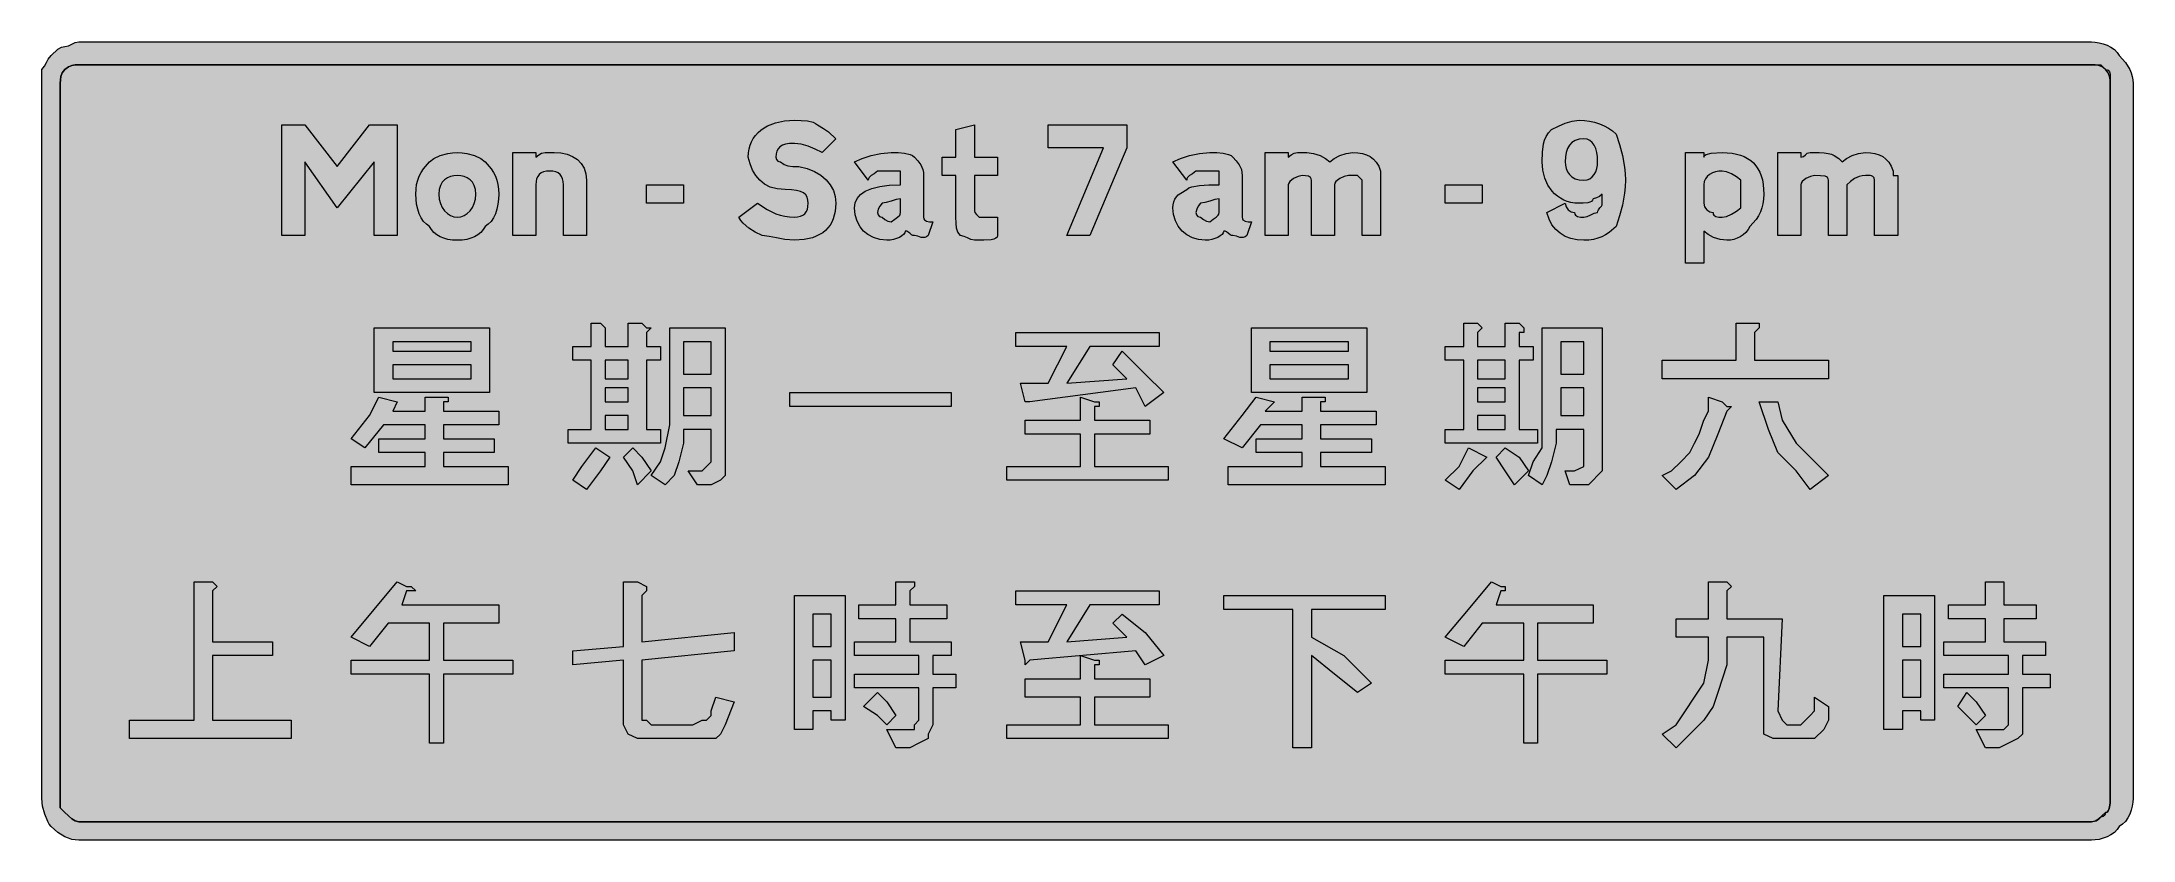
# Model space of a CAD drawing. Header units: metres. Extents: x 13 to 556, y 31 to 239.
import ezdxf

# ---------------------------------------------------------------- set-up
doc = ezdxf.new("R2010")
doc.units = ezdxf.units.M
doc.layers.add('FILL_BLACK_000000', color=7, linetype='Continuous', true_color=0x000000)
doc.layers.add('FILL_WHITE_FFFFFF', color=7, linetype='Continuous', true_color=0xffffff)

msp = doc.modelspace()

# ---------------------------------------------------------------- hatches: boundary and pattern name
at = {"layer": 'FILL_BLACK_000000', "true_color": 0x000000}
h = msp.add_hatch(color=7, dxfattribs=at)
h.dxf.hatch_style = 1
h.paths.add_polyline_path([(546.44, 238.5), (547.46, 238.33), (548.51, 238.05), (549.54, 237.66), (550.52, 237.15), (551.4, 236.53), (552.13, 235.8), (552.69, 234.96), (554.27, 233.16), (555.39, 231.36), (555.78, 230.46), (556.06, 229.56), (556.23, 228.66), (556.29, 227.76), (556.29, 41.76), (556.23, 40.81), (556.07, 39.79), (555.78, 38.74), (555.39, 37.71), (554.88, 36.73), (554.27, 35.85), (553.53, 35.12), (552.69, 34.56), (552.13, 33.72), (551.4, 32.98), (550.52, 32.37), (549.54, 31.86), (548.51, 31.47), (547.46, 31.18), (546.44, 31.02), (545.49, 30.96), (22.29, 30.96), (21.39, 31.02), (20.49, 31.18), (19.59, 31.47), (18.69, 31.86), (16.89, 32.98), (15.09, 34.56), (14.64, 35.12), (14.21, 35.85), (13.44, 37.71), (12.9, 39.79), (12.69, 41.76), (12.69, 227.76), (12.69, 231.36), (13.4, 232.26), (13.89, 233.16), (14.38, 234.06), (15.09, 234.96), (16.89, 236.61), (17.79, 237.15), (18.69, 237.36), (19.59, 237.55), (20.49, 237.96), (21.39, 238.37), (22.29, 238.56), (545.49, 238.56), (546.44, 238.5)])
h.paths.add_polyline_path([(20.49, 232.41), (19.59, 232.05), (18.69, 231.36), (18, 230.46), (17.64, 229.56), (17.51, 228.66), (17.49, 227.76), (17.49, 41.76), (17.49, 39.36), (18.69, 38.16), (20.49, 36.51), (21.39, 35.97), (22.29, 35.76), (545.49, 35.76), (546.39, 35.97), (547.29, 36.51), (549.09, 38.16), (549.49, 38.27), (549.78, 38.55), (550, 38.98), (550.14, 39.51), (550.27, 40.69), (550.29, 41.76), (550.29, 227.76), (550.27, 228.66), (550.14, 229.56), (549.78, 230.46), (549.09, 231.36), (548.19, 232.05), (547.29, 232.41), (546.39, 232.54), (545.49, 232.56), (22.29, 232.56), (21.39, 232.54), (20.49, 232.41)], flags=16)
h = msp.add_hatch(color=7, dxfattribs=at)
h.dxf.hatch_style = 1
h.paths.add_polyline_path([(203.64, 207.96), (204, 207.55), (204.29, 207.41), (204.69, 207.36), (205.61, 206.67), (206.64, 206.31), (207.9, 206.18), (209.49, 206.16), (211.63, 205.6), (213.52, 204.83), (215.16, 203.86), (216.54, 202.71), (217.63, 201.39), (218.43, 199.92), (218.92, 198.3), (219.09, 196.56), (218.92, 194.42), (218.42, 192.53), (218.04, 191.67), (217.57, 190.89), (217.02, 190.16), (216.39, 189.51), (215.67, 188.93), (214.87, 188.42), (213.99, 187.98), (213.02, 187.62), (210.82, 187.13), (208.29, 186.96), (205.8, 187.15), (203.64, 187.56), (201.71, 187.97), (199.89, 188.16), (198.11, 189.08), (196.44, 190.11), (195, 191.37), (194.39, 192.11), (193.89, 192.96), (198.69, 196.56), (201.2, 194.98), (203.49, 193.86), (204.62, 193.47), (205.78, 193.18), (206.99, 193.02), (208.29, 192.96), (209.13, 193.02), (209.87, 193.18), (210.48, 193.47), (210.99, 193.86), (211.38, 194.37), (211.67, 194.98), (211.83, 195.72), (211.89, 196.56), (211.83, 197.4), (211.63, 198.13), (211.26, 198.75), (210.69, 199.26), (209.9, 199.65), (208.85, 199.93), (207.53, 200.1), (205.89, 200.16), (203.8, 200.32), (202.03, 200.8), (200.53, 201.55), (199.29, 202.56), (198.27, 203.79), (197.45, 205.22), (196.8, 206.82), (196.29, 208.56), (196.35, 209.66), (196.51, 210.7), (196.78, 211.67), (197.15, 212.59), (197.62, 213.45), (198.19, 214.23), (198.85, 214.96), (199.59, 215.61), (200.42, 216.19), (201.33, 216.7), (203.38, 217.5), (205.71, 217.99), (208.29, 218.16), (210.07, 218.14), (211.74, 218.01), (213.18, 217.65), (213.79, 217.36), (214.29, 216.96), (215.88, 216.06), (217.14, 215.16), (219.09, 213.36), (215.49, 209.76), (213.69, 210.64), (211.89, 211.41), (210.09, 211.95), (208.29, 212.16), (207.05, 212.1), (206.02, 211.93), (205.19, 211.65), (204.54, 211.26), (204.06, 210.75), (203.73, 210.13), (203.55, 209.4), (203.49, 208.56), (203.64, 207.96)])
h = msp.add_hatch(color=7, dxfattribs=at)
h.dxf.hatch_style = 1
h.paths.add_polyline_path([(408.9, 195.68), (409.44, 194.91), (410.21, 194.37), (411.09, 194.16), (411.14, 193.76), (411.3, 193.47), (411.84, 193.11), (412.61, 192.98), (413.49, 192.96), (414.39, 193.15), (415.29, 193.56), (416.19, 193.97), (417.09, 194.16), (417.14, 194.56), (417.28, 194.87), (417.69, 195.36), (418.1, 195.85), (418.24, 196.16), (418.29, 196.56), (418.29, 198.96), (417.54, 198.36), (416.77, 197.95), (415.89, 197.76), (415.78, 197.36), (415.5, 197.07), (415.07, 196.85), (414.54, 196.71), (413.36, 196.58), (412.29, 196.56), (411.19, 196.62), (410.15, 196.78), (409.18, 197.04), (408.26, 197.4), (407.4, 197.86), (406.62, 198.4), (405.89, 199.01), (405.24, 199.71), (404.15, 201.31), (403.35, 203.14), (402.86, 205.17), (402.69, 207.36), (402.73, 209.85), (402.99, 212.01), (403.28, 213), (403.7, 213.94), (404.3, 214.86), (405.09, 215.76), (406.89, 216.64), (408.69, 217.41), (410.49, 217.95), (412.29, 218.16), (413.64, 218.1), (414.97, 217.93), (416.28, 217.65), (417.54, 217.26), (418.75, 216.75), (419.88, 216.13), (420.94, 215.4), (421.89, 214.56), (422.77, 211.84), (423.54, 209.01), (424.08, 205.95), (424.24, 204.31), (424.29, 202.56), (424.24, 200.81), (424.08, 199.17), (423.54, 196.11), (422.77, 193.28), (421.89, 190.56), (420.07, 188.98), (419.13, 188.37), (418.14, 187.86), (417.1, 187.47), (415.98, 187.18), (414.79, 187.02), (413.49, 186.96), (411.75, 187.07), (410.13, 187.41), (408.66, 187.97), (407.34, 188.76), (406.19, 189.77), (405.22, 191.01), (404.45, 192.47), (403.89, 194.16), (408.69, 196.56), (408.9, 195.68)])
h.paths.add_polyline_path([(411.22, 212.93), (410.39, 212.41), (409.74, 211.71), (409.26, 210.84), (408.93, 209.82), (408.75, 208.65), (408.69, 207.36), (408.75, 206.46), (408.93, 205.6), (409.26, 204.79), (409.74, 204.06), (410.39, 203.45), (411.22, 202.97), (412.25, 202.67), (413.49, 202.56), (414.33, 202.67), (415.06, 202.97), (415.68, 203.45), (416.19, 204.06), (416.58, 204.79), (416.86, 205.6), (417.03, 206.46), (417.09, 207.36), (417.03, 208.65), (416.86, 209.82), (416.58, 210.84), (416.19, 211.71), (415.68, 212.41), (415.06, 212.93), (414.33, 213.25), (413.49, 213.36), (412.25, 213.25), (411.22, 212.93)], flags=16)
h = msp.add_hatch(color=7, dxfattribs=at)
h.dxf.hatch_style = 1
h.paths.add_polyline_path([(81.09, 207.36), (81.09, 188.16), (75.09, 188.16), (75.09, 216.96), (81.09, 216.96), (89.49, 206.16), (97.89, 216.96), (105.09, 216.96), (105.09, 188.16), (99.09, 188.16), (99.09, 207.36), (89.49, 195.36), (81.09, 207.36)])
h = msp.add_hatch(color=7, dxfattribs=at)
h.dxf.hatch_style = 1
h.paths.add_polyline_path([(261.09, 208.56), (261.09, 203.76), (255.09, 203.76), (255.09, 195.36), (255.11, 194.65), (255.24, 194.16), (255.6, 193.67), (256.29, 192.96), (257.49, 192.96), (258.69, 192.96), (261.09, 192.96), (261.09, 188.16), (260.98, 187.76), (260.66, 187.47), (260.14, 187.25), (259.44, 187.11), (257.55, 186.98), (255.09, 186.96), (254.19, 187.15), (253.29, 187.56), (252.39, 187.97), (251.49, 188.16), (250.8, 189.08), (250.44, 190.11), (250.31, 191.37), (250.29, 192.96), (250.29, 203.76), (246.69, 203.76), (246.69, 208.56), (250.29, 208.56), (250.29, 215.76), (255.09, 216.96), (255.09, 208.56), (261.09, 208.56)])
h = msp.add_hatch(color=7, dxfattribs=at)
h.dxf.hatch_style = 1
h.paths.add_polyline_path([(288.69, 210.96), (274.29, 210.96), (274.29, 216.96), (294.69, 216.96), (294.69, 210.96), (285.09, 188.16), (279.09, 188.16), (288.69, 210.96)])
h = msp.add_hatch(color=7, dxfattribs=at)
h.dxf.hatch_style = 1
h.paths.add_polyline_path([(131.26, 196.3), (130.98, 195.04), (130.59, 193.86), (130.08, 192.8), (129.46, 191.87), (128.73, 191.12), (127.89, 190.56), (127.38, 189.72), (126.76, 188.98), (126.03, 188.37), (125.19, 187.86), (124.23, 187.47), (123.16, 187.18), (121.98, 187.02), (120.69, 186.96), (119.4, 187.02), (118.21, 187.18), (117.15, 187.47), (116.19, 187.86), (115.35, 188.37), (114.62, 188.98), (114, 189.72), (113.49, 190.56), (112.65, 191.12), (111.91, 191.87), (111.3, 192.8), (110.79, 193.86), (110.4, 195.04), (110.11, 196.3), (109.95, 197.61), (109.89, 198.96), (109.95, 200.26), (110.11, 201.45), (110.4, 202.57), (110.79, 203.61), (111.3, 204.6), (111.91, 205.54), (113.49, 207.36), (114.62, 208.24), (116.19, 209.01), (118.21, 209.55), (119.4, 209.71), (120.69, 209.76), (121.98, 209.71), (123.16, 209.55), (125.19, 209.01), (126.76, 208.24), (127.89, 207.36), (129.46, 205.54), (130.08, 204.6), (130.59, 203.61), (130.98, 202.57), (131.26, 201.45), (131.43, 200.26), (131.49, 198.96), (131.43, 197.61), (131.26, 196.3)])
h.paths.add_polyline_path([(125.08, 201.23), (124.6, 202.06), (123.99, 202.71), (123.26, 203.19), (122.45, 203.52), (121.59, 203.7), (120.69, 203.76), (119.79, 203.7), (118.93, 203.52), (118.12, 203.19), (117.39, 202.71), (116.78, 202.06), (116.3, 201.23), (116, 200.2), (115.89, 198.96), (116, 197.67), (116.3, 196.5), (116.78, 195.48), (117.39, 194.61), (118.12, 193.91), (118.93, 193.39), (119.79, 193.07), (120.69, 192.96), (121.59, 193.07), (122.45, 193.39), (123.26, 193.91), (123.99, 194.61), (124.6, 195.48), (125.08, 196.5), (125.38, 197.67), (125.49, 198.96), (125.38, 200.2), (125.08, 201.23)], flags=16)
h = msp.add_hatch(color=7, dxfattribs=at)
h.dxf.hatch_style = 1
h.paths.add_polyline_path([(148.29, 188.16), (148.29, 200.16), (148.29, 201.36), (148.23, 202.2), (148.06, 202.93), (147.78, 203.55), (147.39, 204.06), (146.88, 204.45), (146.26, 204.73), (145.53, 204.9), (144.69, 204.96), (143.85, 204.9), (143.12, 204.73), (142.5, 204.45), (141.99, 204.06), (141.6, 203.55), (141.31, 202.93), (141.15, 202.2), (141.09, 201.36), (141.09, 188.16), (135.09, 188.16), (135.09, 209.76), (141.09, 209.76), (141.09, 208.56), (141.84, 209.16), (142.61, 209.57), (143.49, 209.76), (145.89, 209.76), (147.63, 209.65), (149.23, 209.31), (150.66, 208.75), (151.89, 207.96), (152.9, 206.95), (153.65, 205.71), (154.13, 204.25), (154.29, 202.56), (154.29, 188.16), (148.29, 188.16)])
h = msp.add_hatch(color=7, dxfattribs=at)
h.dxf.hatch_style = 1
h.paths.add_polyline_path([(242.64, 187.82), (242.19, 187.65), (241.29, 187.71), (240.39, 187.99), (239.49, 188.16), (239.09, 188.21), (238.78, 188.35), (238.29, 188.76), (237.8, 189.17), (237.49, 189.31), (237.09, 189.36), (236.98, 188.91), (236.68, 188.48), (236.2, 188.07), (235.59, 187.71), (234.05, 187.17), (233.19, 187.01), (232.29, 186.96), (230.51, 187.17), (228.84, 187.71), (227.4, 188.48), (226.29, 189.36), (225.41, 190.47), (224.64, 191.91), (224.1, 193.58), (223.89, 195.36), (224.06, 196.65), (224.58, 197.82), (225.47, 198.84), (226.74, 199.71), (228.4, 200.41), (230.47, 200.93), (232.96, 201.25), (235.89, 201.36), (235.89, 202.56), (235.89, 204.96), (233.49, 204.96), (229.89, 204.96), (229.01, 204.25), (228.24, 203.76), (227.7, 203.27), (227.54, 202.96), (227.49, 202.56), (223.89, 207.36), (225.9, 208.24), (228.24, 209.01), (230.81, 209.55), (233.49, 209.76), (235.27, 209.74), (236.94, 209.61), (238.38, 209.25), (238.99, 208.96), (239.49, 208.56), (240.37, 207.64), (241.14, 206.61), (241.68, 205.35), (241.84, 204.61), (241.89, 203.76), (241.89, 192.96), (241.94, 192.56), (242.1, 192.27), (242.64, 191.91), (243.41, 191.78), (244.29, 191.76), (243.09, 188.16), (242.64, 187.82)])
h.paths.add_polyline_path([(230.4, 193.15), (230.69, 193.01), (231.09, 192.96), (231.84, 192.36), (232.61, 191.95), (233.49, 191.76), (234.37, 192.47), (235.14, 192.96), (235.68, 193.45), (235.84, 193.76), (235.89, 194.16), (235.89, 197.76), (234.8, 197.57), (233.49, 197.16), (232.18, 196.75), (231.09, 196.56), (230.49, 195.81), (230.08, 195.04), (229.89, 194.16), (230.04, 193.56), (230.4, 193.15)], flags=16)
h = msp.add_hatch(color=7, dxfattribs=at)
h.dxf.hatch_style = 1
h.paths.add_polyline_path([(325.44, 187.82), (324.99, 187.65), (324.09, 187.71), (323.19, 187.99), (322.29, 188.16), (321.89, 188.21), (321.58, 188.35), (321.09, 188.76), (320.6, 189.17), (320.29, 189.31), (319.89, 189.36), (319.78, 188.91), (319.48, 188.48), (319, 188.07), (318.39, 187.71), (316.85, 187.17), (315.99, 187.01), (315.09, 186.96), (313.35, 187.12), (311.75, 187.6), (310.32, 188.35), (309.09, 189.36), (308.08, 190.59), (307.33, 192.02), (306.85, 193.62), (306.69, 195.36), (306.75, 196.21), (306.92, 196.95), (307.2, 197.62), (307.59, 198.21), (308.1, 198.75), (308.72, 199.24), (310.29, 200.16), (310.85, 200.56), (311.6, 200.85), (313.59, 201.21), (316.03, 201.34), (318.69, 201.36), (318.69, 202.56), (318.69, 204.96), (316.29, 204.96), (312.69, 204.96), (311.81, 204.25), (311.04, 203.76), (310.5, 203.27), (310.34, 202.96), (310.29, 202.56), (306.69, 207.36), (308.7, 208.24), (311.04, 209.01), (313.61, 209.55), (316.29, 209.76), (318.07, 209.74), (319.74, 209.61), (321.18, 209.25), (321.79, 208.96), (322.29, 208.56), (323.17, 207.64), (323.94, 206.61), (324.48, 205.35), (324.64, 204.61), (324.69, 203.76), (324.69, 192.96), (324.74, 192.56), (324.9, 192.27), (325.44, 191.91), (326.21, 191.78), (327.09, 191.76), (325.89, 188.16), (325.44, 187.82)])
h.paths.add_polyline_path([(313.2, 193.15), (313.49, 193.01), (313.89, 192.96), (314.64, 192.36), (315.41, 191.95), (316.29, 191.76), (317.17, 192.47), (317.94, 192.96), (318.48, 193.45), (318.64, 193.76), (318.69, 194.16), (318.69, 197.76), (317.6, 197.57), (316.29, 197.16), (314.98, 196.75), (313.89, 196.56), (313.29, 195.81), (312.88, 195.04), (312.69, 194.16), (312.84, 193.56), (313.2, 193.15)], flags=16)
h = msp.add_hatch(color=7, dxfattribs=at)
h.dxf.hatch_style = 1
h.paths.add_polyline_path([(351.22, 203.55), (350.04, 203.01), (349.08, 202.24), (348.8, 201.81), (348.69, 201.36), (348.69, 188.16), (342.69, 188.16), (342.69, 202.56), (342.64, 202.96), (342.48, 203.25), (341.94, 203.61), (341.17, 203.74), (340.29, 203.76), (339.22, 203.55), (338.04, 203.01), (337.08, 202.24), (336.8, 201.81), (336.69, 201.36), (336.69, 188.16), (330.69, 188.16), (330.69, 209.76), (336.69, 209.76), (336.69, 208.56), (337.44, 209.16), (338.21, 209.57), (339.09, 209.76), (341.49, 209.76), (343.27, 209.55), (344.94, 209.01), (346.38, 208.24), (347.49, 207.36), (348.6, 208.24), (350.04, 209.01), (351.71, 209.55), (353.49, 209.76), (354.78, 209.7), (355.97, 209.52), (357.03, 209.19), (357.99, 208.71), (358.83, 208.06), (359.56, 207.23), (360.18, 206.2), (360.69, 204.96), (360.69, 203.76), (360.69, 188.16), (355.89, 188.16), (355.89, 202.56), (354.69, 203.76), (352.29, 203.76), (351.22, 203.55)])
h = msp.add_hatch(color=7, dxfattribs=at)
h.dxf.hatch_style = 1
h.paths.add_polyline_path([(460.06, 196.47), (459.78, 195.35), (459.39, 194.31), (458.88, 193.32), (458.27, 192.38), (456.69, 190.56), (456.19, 189.72), (455.58, 188.98), (454.9, 188.37), (454.14, 187.86), (453.33, 187.47), (452.47, 187.18), (451.59, 187.02), (450.69, 186.96), (448.91, 187.17), (447.24, 187.71), (445.8, 188.48), (444.69, 189.36), (444.69, 180.96), (439.89, 180.96), (439.89, 209.76), (444.69, 209.76), (444.69, 208.56), (444.85, 208.96), (445.27, 209.25), (446.64, 209.61), (449.49, 209.76), (452.02, 209.59), (453.16, 209.38), (454.22, 209.08), (455.19, 208.71), (456.07, 208.24), (456.87, 207.69), (457.59, 207.06), (458.22, 206.34), (458.77, 205.54), (459.24, 204.66), (459.62, 203.68), (459.91, 202.63), (460.12, 201.49), (460.29, 198.96), (460.23, 197.66), (460.06, 196.47)])
h.paths.add_polyline_path([(451.89, 193.71), (453.2, 194.48), (454.29, 195.36), (454.29, 196.56), (454.29, 201.36), (454.29, 202.56), (453.2, 203.44), (451.89, 204.21), (450.58, 204.75), (449.49, 204.96), (448.59, 204.9), (447.73, 204.73), (446.92, 204.45), (446.19, 204.06), (445.58, 203.55), (445.1, 202.93), (444.8, 202.2), (444.69, 201.36), (444.69, 196.56), (444.9, 195.68), (445.44, 194.91), (446.21, 194.37), (447.09, 194.16), (447.14, 193.76), (447.3, 193.47), (447.84, 193.11), (448.61, 192.98), (449.49, 192.96), (450.58, 193.17), (451.89, 193.71)], flags=16)
h = msp.add_hatch(color=7, dxfattribs=at)
h.dxf.hatch_style = 1
h.paths.add_polyline_path([(485.84, 203.71), (485.1, 203.55), (483.84, 203.01), (482.81, 202.24), (481.89, 201.36), (481.89, 188.16), (477.09, 188.16), (477.09, 202.56), (477.03, 202.96), (476.86, 203.25), (476.58, 203.47), (476.19, 203.61), (475.06, 203.74), (473.49, 203.76), (472.42, 203.55), (471.24, 203.01), (470.28, 202.24), (470, 201.81), (469.89, 201.36), (469.89, 188.16), (463.89, 188.16), (463.89, 209.76), (469.89, 209.76), (469.89, 208.56), (470.29, 208.61), (470.6, 208.75), (471.09, 209.16), (471.58, 209.57), (471.89, 209.71), (472.29, 209.76), (474.69, 209.76), (475.93, 209.71), (476.98, 209.55), (477.85, 209.32), (478.59, 209.01), (479.75, 208.24), (480.69, 207.36), (481.8, 208.24), (483.24, 209.01), (484.91, 209.55), (486.69, 209.76), (487.98, 209.7), (489.17, 209.52), (490.23, 209.19), (491.19, 208.71), (492.03, 208.06), (492.77, 207.23), (493.38, 206.2), (493.89, 204.96), (493.89, 203.76), (495.09, 203.76), (495.09, 188.16), (489.09, 188.16), (489.09, 202.56), (488.94, 203.16), (488.58, 203.57), (488.29, 203.71), (487.89, 203.76), (486.69, 203.76), (485.84, 203.71)])
h = msp.add_hatch(color=7, dxfattribs=at)
h.dxf.hatch_style = 1
h.paths.add_polyline_path([(179.49, 196.56), (169.89, 196.56), (169.89, 201.36), (179.49, 201.36), (179.49, 196.56)])
h = msp.add_hatch(color=7, dxfattribs=at)
h.dxf.hatch_style = 1
h.paths.add_polyline_path([(387.09, 196.56), (377.49, 196.56), (377.49, 201.36), (387.09, 201.36), (387.09, 196.56)])
h = msp.add_hatch(color=7, dxfattribs=at)
h.dxf.hatch_style = 1
h.paths.add_polyline_path([(99.09, 164.16), (129.09, 164.16), (129.09, 147.36), (99.09, 147.36), (99.09, 164.16)])
h.paths.add_polyline_path([(103.89, 160.56), (103.89, 158.16), (124.29, 158.16), (124.29, 160.56), (103.89, 160.56)], flags=16)
h.paths.add_polyline_path([(124.29, 154.56), (103.89, 154.56), (103.89, 150.96), (124.29, 150.96), (124.29, 154.56)], flags=16)
h = msp.add_hatch(color=7, dxfattribs=at)
h.dxf.hatch_style = 1
h.paths.add_polyline_path([(168.69, 165.36), (169.89, 164.16), (171.09, 164.16), (169.89, 162.96), (169.89, 159.36), (173.49, 159.36), (173.49, 155.76), (169.89, 155.76), (169.89, 137.76), (173.49, 137.76), (173.49, 134.16), (149.49, 134.16), (149.49, 137.76), (155.49, 137.76), (155.49, 155.76), (150.69, 155.76), (150.69, 159.36), (155.49, 159.36), (155.49, 165.36), (157.89, 165.36), (159.09, 164.16), (159.09, 162.96), (159.09, 159.36), (165.09, 159.36), (165.09, 165.36), (168.69, 165.36)])
h.paths.add_polyline_path([(159.09, 144.96), (165.09, 144.96), (165.09, 148.56), (159.09, 148.56), (159.09, 144.96)], flags=16)
h.paths.add_polyline_path([(159.09, 141.36), (159.09, 137.76), (165.09, 137.76), (165.09, 141.36), (159.09, 141.36)], flags=16)
h.paths.add_polyline_path([(165.09, 155.76), (159.09, 155.76), (159.09, 150.96), (165.09, 150.96), (165.09, 155.76)], flags=16)
h = msp.add_hatch(color=7, dxfattribs=at)
h.dxf.hatch_style = 1
h.paths.add_polyline_path([(190.29, 126.96), (190.29, 125.76), (189.09, 124.56), (186.69, 123.36), (183.09, 123.36), (180.69, 126.96), (184.29, 126.96), (185.49, 128.16), (186.69, 129.36), (186.69, 137.76), (179.49, 137.76), (179.49, 134.16), (178.29, 129.36), (177.09, 125.76), (174.69, 123.36), (171.09, 125.76), (173.49, 129.36), (174.69, 132.96), (175.89, 138.96), (175.89, 146.16), (175.89, 164.16), (190.29, 164.16), (190.29, 129.36), (190.29, 126.96)])
h.paths.add_polyline_path([(179.49, 148.56), (179.49, 141.36), (186.69, 141.36), (186.69, 148.56), (179.49, 148.56)], flags=16)
h.paths.add_polyline_path([(186.69, 160.56), (179.49, 160.56), (179.49, 152.16), (186.69, 152.16), (186.69, 160.56)], flags=16)
h = msp.add_hatch(color=7, dxfattribs=at)
h.dxf.hatch_style = 1
h.paths.add_polyline_path([(327.09, 164.16), (357.09, 164.16), (357.09, 147.36), (327.09, 147.36), (327.09, 164.16)])
h.paths.add_polyline_path([(331.89, 160.56), (331.89, 158.16), (352.29, 158.16), (352.29, 160.56), (331.89, 160.56)], flags=16)
h.paths.add_polyline_path([(352.29, 154.56), (331.89, 154.56), (331.89, 150.96), (352.29, 150.96), (352.29, 154.56)], flags=16)
h = msp.add_hatch(color=7, dxfattribs=at)
h.dxf.hatch_style = 1
h.paths.add_polyline_path([(387.09, 164.16), (385.89, 162.96), (385.89, 159.36), (393.09, 159.36), (393.09, 165.36), (396.69, 165.36), (397.89, 164.16), (397.89, 162.96), (396.69, 162.96), (396.69, 159.36), (400.29, 159.36), (400.29, 155.76), (396.69, 155.76), (396.69, 137.76), (401.49, 137.76), (401.49, 134.16), (377.49, 134.16), (377.49, 137.76), (382.29, 137.76), (382.29, 155.76), (377.49, 155.76), (377.49, 159.36), (382.29, 159.36), (382.29, 165.36), (385.89, 165.36), (387.09, 164.16)])
h.paths.add_polyline_path([(385.89, 144.96), (393.09, 144.96), (393.09, 148.56), (385.89, 148.56), (385.89, 144.96)], flags=16)
h.paths.add_polyline_path([(385.89, 141.36), (385.89, 137.76), (393.09, 137.76), (393.09, 141.36), (385.89, 141.36)], flags=16)
h.paths.add_polyline_path([(393.09, 155.76), (385.89, 155.76), (385.89, 150.96), (393.09, 150.96), (393.09, 155.76)], flags=16)
h = msp.add_hatch(color=7, dxfattribs=at)
h.dxf.hatch_style = 1
h.paths.add_polyline_path([(418.29, 126.96), (417.09, 125.76), (415.89, 124.56), (414.69, 123.36), (409.89, 123.36), (408.69, 126.96), (411.09, 126.96), (413.49, 128.16), (413.49, 129.36), (413.49, 137.76), (406.29, 137.76), (406.29, 134.16), (405.09, 129.36), (403.89, 125.76), (402.69, 123.36), (399.09, 125.76), (400.29, 129.36), (402.69, 132.96), (402.69, 138.96), (402.69, 146.16), (402.69, 164.16), (418.29, 164.16), (418.29, 129.36), (418.29, 126.96)])
h.paths.add_polyline_path([(407.49, 148.56), (407.49, 141.36), (413.49, 141.36), (413.49, 148.56), (407.49, 148.56)], flags=16)
h.paths.add_polyline_path([(413.49, 160.56), (407.49, 160.56), (407.49, 152.16), (413.49, 152.16), (413.49, 160.56)], flags=16)
h = msp.add_hatch(color=7, dxfattribs=at)
h.dxf.hatch_style = 1
h.paths.add_polyline_path([(457.89, 165.36), (459.09, 165.36), (459.09, 164.16), (457.89, 162.96), (457.89, 155.76), (477.09, 155.76), (477.09, 150.96), (433.89, 150.96), (433.89, 155.76), (453.09, 155.76), (453.09, 165.36), (456.69, 165.36), (457.89, 165.36)])
h = msp.add_hatch(color=7, dxfattribs=at)
h.dxf.hatch_style = 1
h.paths.add_polyline_path([(265.89, 162.96), (303.09, 162.96), (303.09, 159.36), (285.09, 159.36), (279.09, 149.76), (294.69, 150.96), (291.09, 154.56), (293.49, 158.16), (299.49, 152.16), (304.29, 147.36), (299.49, 143.76), (297.09, 148.56), (269.49, 144.96), (268.29, 144.96), (267.09, 149.76), (274.29, 149.76), (279.09, 159.36), (265.89, 159.36), (265.89, 162.96)])
h = msp.add_hatch(color=7, dxfattribs=at)
h.dxf.hatch_style = 1
h.paths.add_polyline_path([(249.09, 147.36), (249.09, 143.76), (207.09, 143.76), (207.09, 147.36), (249.09, 147.36)])
h = msp.add_hatch(color=7, dxfattribs=at)
h.dxf.hatch_style = 1
h.paths.add_polyline_path([(103.89, 142.56), (112.29, 142.56), (112.29, 146.16), (117.09, 146.16), (118.29, 146.16), (118.29, 144.96), (117.09, 144.96), (117.09, 142.56), (131.49, 142.56), (131.49, 138.96), (117.09, 138.96), (117.09, 135.36), (130.29, 135.36), (130.29, 131.76), (117.09, 131.76), (117.09, 128.16), (133.89, 128.16), (133.89, 123.36), (93.09, 123.36), (93.09, 128.16), (112.29, 128.16), (112.29, 131.76), (100.29, 131.76), (100.29, 135.36), (112.29, 135.36), (112.29, 138.96), (101.49, 138.96), (96.69, 132.96), (93.09, 135.36), (97.89, 141.36), (100.29, 146.16), (105.09, 144.96), (103.89, 142.56)])
h = msp.add_hatch(color=7, dxfattribs=at)
h.dxf.hatch_style = 1
h.paths.add_polyline_path([(263.49, 128.16), (282.69, 128.16), (282.69, 136.56), (268.29, 136.56), (268.29, 140.16), (282.69, 140.16), (282.69, 146.16), (286.29, 144.96), (287.49, 144.96), (287.49, 143.76), (286.29, 143.76), (286.29, 140.16), (300.69, 140.16), (300.69, 136.56), (286.29, 136.56), (286.29, 128.16), (305.49, 128.16), (305.49, 124.56), (263.49, 124.56), (263.49, 128.16)])
h = msp.add_hatch(color=7, dxfattribs=at)
h.dxf.hatch_style = 1
h.paths.add_polyline_path([(330.69, 142.56), (340.29, 142.56), (340.29, 146.16), (345.09, 146.16), (346.29, 146.16), (346.29, 144.96), (345.09, 144.96), (345.09, 142.56), (359.49, 142.56), (359.49, 138.96), (345.09, 138.96), (345.09, 135.36), (358.29, 135.36), (358.29, 131.76), (345.09, 131.76), (345.09, 128.16), (361.89, 128.16), (361.89, 123.36), (321.09, 123.36), (321.09, 128.16), (340.29, 128.16), (340.29, 131.76), (328.29, 131.76), (328.29, 135.36), (340.29, 135.36), (340.29, 138.96), (329.49, 138.96), (324.69, 132.96), (319.89, 135.36), (324.69, 141.36), (328.29, 146.16), (333.09, 144.96), (330.69, 142.56)])
h = msp.add_hatch(color=7, dxfattribs=at)
h.dxf.hatch_style = 1
h.paths.add_polyline_path([(450.69, 143.76), (451.89, 143.76), (450.69, 142.56), (448.29, 136.56), (445.89, 130.56), (442.29, 125.76), (437.49, 122.16), (433.89, 125.76), (436.29, 126.96), (438.69, 129.36), (441.09, 131.76), (442.29, 134.16), (443.49, 136.56), (444.69, 140.16), (445.89, 142.56), (445.89, 146.16), (449.49, 144.96), (450.69, 143.76)])
h = msp.add_hatch(color=7, dxfattribs=at)
h.dxf.hatch_style = 1
h.paths.add_polyline_path([(465.09, 140.16), (468.69, 134.16), (472.29, 130.56), (477.09, 125.76), (472.29, 122.16), (468.69, 126.96), (463.89, 131.76), (461.49, 137.76), (459.09, 144.96), (463.89, 144.96), (465.09, 140.16)])
h = msp.add_hatch(color=7, dxfattribs=at)
h.dxf.hatch_style = 1
h.paths.add_polyline_path([(153.09, 128.16), (156.69, 132.96), (160.29, 130.56), (157.89, 126.96), (154.29, 122.16), (150.69, 124.56), (153.09, 128.16)])
h = msp.add_hatch(color=7, dxfattribs=at)
h.dxf.hatch_style = 1
h.paths.add_polyline_path([(168.69, 130.56), (171.09, 126.96), (167.49, 123.36), (166.29, 126.96), (163.89, 130.56), (166.29, 132.96), (168.69, 130.56)])
h = msp.add_hatch(color=7, dxfattribs=at)
h.dxf.hatch_style = 1
h.paths.add_polyline_path([(381.09, 128.16), (383.49, 132.96), (388.29, 130.56), (384.69, 126.96), (381.09, 122.16), (377.49, 124.56), (381.09, 128.16)])
h = msp.add_hatch(color=7, dxfattribs=at)
h.dxf.hatch_style = 1
h.paths.add_polyline_path([(396.69, 130.56), (399.09, 126.96), (395.49, 123.36), (393.09, 126.96), (390.69, 130.56), (393.09, 132.96), (396.69, 130.56)])
h = msp.add_hatch(color=7, dxfattribs=at)
h.dxf.hatch_style = 1
h.paths.add_polyline_path([(57.09, 98.16), (58.29, 96.96), (57.09, 95.76), (57.09, 82.56), (72.69, 82.56), (72.69, 78.96), (57.09, 78.96), (57.09, 62.16), (77.49, 62.16), (77.49, 57.36), (35.49, 57.36), (35.49, 62.16), (52.29, 62.16), (52.29, 98.16), (55.89, 98.16), (57.09, 98.16)])
h = msp.add_hatch(color=7, dxfattribs=at)
h.dxf.hatch_style = 1
h.paths.add_polyline_path([(99.09, 90.96), (105.09, 98.16), (107.49, 96.96), (108.69, 96.96), (109.89, 95.76), (108.69, 95.76), (107.49, 95.76), (106.29, 92.16), (131.49, 92.16), (131.49, 87.36), (117.09, 87.36), (117.09, 77.76), (135.09, 77.76), (135.09, 74.16), (117.09, 74.16), (117.09, 56.16), (113.49, 56.16), (113.49, 74.16), (93.09, 74.16), (93.09, 77.76), (113.49, 77.76), (113.49, 87.36), (102.69, 87.36), (97.89, 81.36), (93.09, 83.76), (99.09, 90.96)])
h = msp.add_hatch(color=7, dxfattribs=at)
h.dxf.hatch_style = 1
h.paths.add_polyline_path([(169.89, 96.96), (169.89, 95.76), (168.69, 94.56), (168.69, 82.56), (192.69, 84.96), (192.69, 80.16), (168.69, 77.76), (168.69, 65.76), (168.69, 63.36), (168.69, 62.16), (169.89, 62.16), (171.09, 60.96), (181.89, 60.96), (184.29, 62.16), (185.49, 62.16), (186.69, 63.36), (186.69, 64.56), (187.89, 68.16), (192.69, 66.96), (190.29, 60.96), (189.09, 58.56), (187.89, 57.36), (186.69, 57.36), (183.09, 57.36), (171.09, 57.36), (167.49, 57.36), (165.09, 58.56), (163.89, 60.96), (163.89, 64.56), (163.89, 77.76), (150.69, 76.56), (150.69, 80.16), (163.89, 81.36), (163.89, 98.16), (167.49, 98.16), (169.89, 96.96)])
h = msp.add_hatch(color=7, dxfattribs=at)
h.dxf.hatch_style = 1
h.paths.add_polyline_path([(234.69, 88.56), (225.09, 88.56), (225.09, 92.16), (234.69, 92.16), (234.69, 98.16), (238.29, 98.16), (239.49, 98.16), (239.49, 96.96), (238.29, 95.76), (238.29, 92.16), (247.89, 92.16), (247.89, 88.56), (238.29, 88.56), (238.29, 82.56), (249.09, 82.56), (249.09, 78.96), (244.29, 78.96), (244.29, 74.16), (250.29, 74.16), (250.29, 70.56), (244.29, 70.56), (244.29, 60.96), (243.09, 58.56), (243.09, 57.36), (240.69, 56.16), (238.29, 54.96), (234.69, 54.96), (232.29, 59.76), (237.09, 59.76), (238.29, 59.76), (239.49, 59.76), (239.49, 60.96), (240.69, 62.16), (240.69, 70.56), (223.89, 70.56), (223.89, 74.16), (240.69, 74.16), (240.69, 78.96), (223.89, 78.96), (223.89, 82.56), (234.69, 82.56), (234.69, 88.56)])
h = msp.add_hatch(color=7, dxfattribs=at)
h.dxf.hatch_style = 1
h.paths.add_polyline_path([(383.49, 90.96), (389.49, 98.16), (391.89, 96.96), (393.09, 96.96), (393.09, 95.76), (391.89, 95.76), (390.69, 92.16), (415.89, 92.16), (415.89, 87.36), (401.49, 87.36), (401.49, 77.76), (419.49, 77.76), (419.49, 74.16), (401.49, 74.16), (401.49, 56.16), (397.89, 56.16), (397.89, 74.16), (377.49, 74.16), (377.49, 77.76), (397.89, 77.76), (397.89, 87.36), (387.09, 87.36), (382.29, 81.36), (377.49, 83.76), (383.49, 90.96)])
h = msp.add_hatch(color=7, dxfattribs=at)
h.dxf.hatch_style = 1
h.paths.add_polyline_path([(445.89, 88.56), (445.89, 98.16), (449.49, 98.16), (450.69, 98.16), (451.89, 96.96), (450.69, 95.76), (450.69, 88.56), (465.09, 88.56), (463.89, 64.56), (465.09, 62.16), (466.29, 60.96), (469.89, 60.96), (471.09, 62.16), (472.29, 63.36), (473.49, 64.56), (473.49, 68.16), (477.09, 65.76), (477.09, 62.16), (475.89, 59.76), (473.49, 57.36), (469.89, 57.36), (465.09, 57.36), (462.69, 57.36), (460.29, 58.56), (460.29, 60.96), (460.29, 64.56), (460.29, 83.76), (450.69, 83.76), (450.69, 76.56), (448.29, 69.36), (447.09, 65.76), (444.69, 62.16), (441.09, 58.56), (437.49, 54.96), (433.89, 58.56), (437.49, 60.96), (439.89, 64.56), (442.29, 68.16), (444.69, 71.76), (445.89, 77.76), (445.89, 83.76), (437.49, 83.76), (437.49, 88.56), (445.89, 88.56)])
h = msp.add_hatch(color=7, dxfattribs=at)
h.dxf.hatch_style = 1
h.paths.add_polyline_path([(517.89, 88.56), (508.29, 88.56), (508.29, 92.16), (517.89, 92.16), (517.89, 98.16), (521.49, 98.16), (522.69, 98.16), (522.69, 96.96), (522.69, 95.76), (522.69, 92.16), (531.09, 92.16), (531.09, 88.56), (522.69, 88.56), (522.69, 82.56), (533.49, 82.56), (533.49, 78.96), (527.49, 78.96), (527.49, 74.16), (534.69, 74.16), (534.69, 70.56), (527.49, 70.56), (527.49, 60.96), (527.49, 58.56), (526.29, 57.36), (523.89, 56.16), (521.49, 54.96), (517.89, 54.96), (515.49, 59.76), (520.29, 59.76), (521.49, 59.76), (522.69, 59.76), (523.89, 60.96), (523.89, 62.16), (523.89, 70.56), (507.09, 70.56), (507.09, 74.16), (523.89, 74.16), (523.89, 78.96), (507.09, 78.96), (507.09, 82.56), (517.89, 82.56), (517.89, 88.56)])
h = msp.add_hatch(color=7, dxfattribs=at)
h.dxf.hatch_style = 1
h.paths.add_polyline_path([(217.89, 62.16), (217.89, 64.56), (213.09, 64.56), (213.09, 59.76), (208.29, 59.76), (208.29, 62.16), (208.29, 94.56), (221.49, 94.56), (221.49, 62.16), (217.89, 62.16)])
h.paths.add_polyline_path([(213.09, 89.76), (213.09, 81.36), (217.89, 81.36), (217.89, 89.76), (213.09, 89.76)], flags=16)
h.paths.add_polyline_path([(217.89, 77.76), (213.09, 77.76), (213.09, 68.16), (217.89, 68.16), (217.89, 77.76)], flags=16)
h = msp.add_hatch(color=7, dxfattribs=at)
h.dxf.hatch_style = 1
h.paths.add_polyline_path([(265.89, 95.76), (303.09, 95.76), (303.09, 92.16), (285.09, 92.16), (279.09, 82.56), (294.69, 83.76), (291.09, 87.36), (293.49, 89.76), (299.49, 84.96), (304.29, 78.96), (299.49, 76.56), (297.09, 80.16), (269.49, 77.76), (268.29, 76.56), (268.29, 77.76), (267.09, 82.56), (274.29, 82.56), (279.09, 92.16), (265.89, 92.16), (265.89, 95.76)])
h = msp.add_hatch(color=7, dxfattribs=at)
h.dxf.hatch_style = 1
h.paths.add_polyline_path([(361.89, 94.56), (361.89, 90.96), (342.69, 90.96), (342.69, 83.76), (351.09, 78.96), (358.29, 71.76), (354.69, 69.36), (348.69, 74.16), (342.69, 78.96), (342.69, 54.96), (337.89, 54.96), (337.89, 90.96), (319.89, 90.96), (319.89, 94.56), (361.89, 94.56)])
h = msp.add_hatch(color=7, dxfattribs=at)
h.dxf.hatch_style = 1
h.paths.add_polyline_path([(501.09, 62.16), (501.09, 64.56), (496.29, 64.56), (496.29, 59.76), (491.49, 59.76), (491.49, 62.16), (491.49, 94.56), (504.69, 94.56), (504.69, 62.16), (501.09, 62.16)])
h.paths.add_polyline_path([(496.29, 89.76), (496.29, 81.36), (501.09, 81.36), (501.09, 89.76), (496.29, 89.76)], flags=16)
h.paths.add_polyline_path([(501.09, 77.76), (496.29, 77.76), (496.29, 68.16), (501.09, 68.16), (501.09, 77.76)], flags=16)
h = msp.add_hatch(color=7, dxfattribs=at)
h.dxf.hatch_style = 1
h.paths.add_polyline_path([(263.49, 60.96), (282.69, 60.96), (282.69, 68.16), (268.29, 68.16), (268.29, 72.96), (282.69, 72.96), (282.69, 78.96), (286.29, 77.76), (287.49, 77.76), (287.49, 76.56), (286.29, 76.56), (286.29, 72.96), (300.69, 72.96), (300.69, 68.16), (286.29, 68.16), (286.29, 60.96), (305.49, 60.96), (305.49, 57.36), (263.49, 57.36), (263.49, 60.96)])
h = msp.add_hatch(color=7, dxfattribs=at)
h.dxf.hatch_style = 1
h.paths.add_polyline_path([(232.29, 66.96), (234.69, 63.36), (232.29, 60.96), (229.89, 63.36), (226.29, 65.76), (229.89, 69.36), (232.29, 66.96)])
h = msp.add_hatch(color=7, dxfattribs=at)
h.dxf.hatch_style = 1
h.paths.add_polyline_path([(515.49, 66.96), (517.89, 63.36), (515.49, 60.96), (513.09, 63.36), (510.69, 65.76), (513.09, 69.36), (515.49, 66.96)])
at = {"layer": 'FILL_WHITE_FFFFFF', "true_color": 0xffffff}
h = msp.add_hatch(color=7, dxfattribs=at)
h.dxf.hatch_style = 1
h.paths.add_polyline_path([(545.49, 232.56), (547.89, 232.56), (549.09, 231.36), (549.49, 231.31), (549.78, 231.17), (550.14, 230.76), (550.29, 230.16), (550.29, 227.76), (550.29, 41.76), (550.27, 40.69), (550.14, 39.51), (550, 38.98), (549.78, 38.55), (549.49, 38.27), (549.09, 38.16), (549.04, 37.76), (548.9, 37.47), (548.49, 37.11), (547.89, 36.96), (547.18, 36.27), (546.69, 35.91), (546.2, 35.78), (545.49, 35.76), (22.29, 35.76), (21.39, 35.97), (20.49, 36.51), (18.69, 38.16), (17.49, 39.36), (17.49, 41.76), (17.49, 227.76), (17.51, 228.66), (17.64, 229.56), (18, 230.46), (18.69, 231.36), (19.59, 232.05), (20.49, 232.41), (21.39, 232.54), (22.29, 232.56), (545.49, 232.56)])

# ---------------------------------------------------------------- linework, layer by layer
at = {"layer": 'FILL_BLACK_000000', "lineweight": 0, "true_color": 0x000000}
for points in [[(546.44, 238.5), (547.46, 238.33), (548.51, 238.05), (549.54, 237.66), (550.52, 237.15), (551.4, 236.53), (552.13, 235.8), (552.69, 234.96), (554.27, 233.16), (555.39, 231.36), (555.78, 230.46), (556.06, 229.56), (556.23, 228.66), (556.29, 227.76), (556.29, 41.76), (556.23, 40.81), (556.07, 39.79), (555.78, 38.74), (555.39, 37.71), (554.88, 36.73), (554.27, 35.85), (553.53, 35.12), (552.69, 34.56), (552.13, 33.72), (551.4, 32.98), (550.52, 32.37), (549.54, 31.86), (548.51, 31.47), (547.46, 31.18), (546.44, 31.02), (545.49, 30.96), (22.29, 30.96), (21.39, 31.02), (20.49, 31.18), (19.59, 31.47), (18.69, 31.86), (16.89, 32.98), (15.09, 34.56), (14.64, 35.12), (14.21, 35.85), (13.44, 37.71), (12.9, 39.79), (12.69, 41.76), (12.69, 227.76), (12.69, 231.36), (13.4, 232.26), (13.89, 233.16), (14.38, 234.06), (15.09, 234.96), (16.89, 236.61), (17.79, 237.15), (18.69, 237.36), (19.59, 237.55), (20.49, 237.96), (21.39, 238.37), (22.29, 238.56), (545.49, 238.56)], [(20.49, 232.41), (19.59, 232.05), (18.69, 231.36), (18, 230.46), (17.64, 229.56), (17.51, 228.66), (17.49, 227.76), (17.49, 41.76), (17.49, 39.36), (18.69, 38.16), (20.49, 36.51), (21.39, 35.97), (22.29, 35.76), (545.49, 35.76), (546.39, 35.97), (547.29, 36.51), (549.09, 38.16), (549.49, 38.27), (549.78, 38.55), (550, 38.98), (550.14, 39.51), (550.27, 40.69), (550.29, 41.76), (550.29, 227.76), (550.27, 228.66), (550.14, 229.56), (549.78, 230.46), (549.09, 231.36), (548.19, 232.05), (547.29, 232.41), (546.39, 232.54), (545.49, 232.56), (22.29, 232.56), (21.39, 232.54)], [(203.64, 207.96), (204, 207.55), (204.29, 207.41), (204.69, 207.36), (205.61, 206.67), (206.64, 206.31), (207.9, 206.18), (209.49, 206.16), (211.63, 205.6), (213.52, 204.83), (215.16, 203.86), (216.54, 202.71), (217.63, 201.39), (218.43, 199.92), (218.92, 198.3), (219.09, 196.56), (218.92, 194.42), (218.42, 192.53), (218.04, 191.67), (217.57, 190.89), (217.02, 190.16), (216.39, 189.51), (215.67, 188.93), (214.87, 188.42), (213.99, 187.98), (213.02, 187.62), (210.82, 187.13), (208.29, 186.96), (205.8, 187.15), (203.64, 187.56), (201.71, 187.97), (199.89, 188.16), (198.11, 189.08), (196.44, 190.11), (195, 191.37), (194.39, 192.11), (193.89, 192.96), (198.69, 196.56), (201.2, 194.98), (203.49, 193.86), (204.62, 193.47), (205.78, 193.18), (206.99, 193.02), (208.29, 192.96), (209.13, 193.02), (209.87, 193.18), (210.48, 193.47), (210.99, 193.86), (211.38, 194.37), (211.67, 194.98), (211.83, 195.72), (211.89, 196.56), (211.83, 197.4), (211.63, 198.13), (211.26, 198.75), (210.69, 199.26), (209.9, 199.65), (208.85, 199.93), (207.53, 200.1), (205.89, 200.16), (203.8, 200.32), (202.03, 200.8), (200.53, 201.55), (199.29, 202.56), (198.27, 203.79), (197.45, 205.22), (196.8, 206.82), (196.29, 208.56), (196.35, 209.66), (196.51, 210.7), (196.78, 211.67), (197.15, 212.59), (197.62, 213.45), (198.19, 214.23), (198.85, 214.96), (199.59, 215.61), (200.42, 216.19), (201.33, 216.7), (203.38, 217.5), (205.71, 217.99), (208.29, 218.16), (210.07, 218.14), (211.74, 218.01), (213.18, 217.65), (213.79, 217.36), (214.29, 216.96), (215.88, 216.06), (217.14, 215.16), (219.09, 213.36), (215.49, 209.76), (213.69, 210.64), (211.89, 211.41), (210.09, 211.95), (208.29, 212.16), (207.05, 212.1), (206.02, 211.93), (205.19, 211.65), (204.54, 211.26), (204.06, 210.75), (203.73, 210.13), (203.55, 209.4), (203.49, 208.56)], [(408.9, 195.68), (409.44, 194.91), (410.21, 194.37), (411.09, 194.16), (411.14, 193.76), (411.3, 193.47), (411.84, 193.11), (412.61, 192.98), (413.49, 192.96), (414.39, 193.15), (415.29, 193.56), (416.19, 193.97), (417.09, 194.16), (417.14, 194.56), (417.28, 194.87), (417.69, 195.36), (418.1, 195.85), (418.24, 196.16), (418.29, 196.56), (418.29, 198.96), (417.54, 198.36), (416.77, 197.95), (415.89, 197.76), (415.78, 197.36), (415.5, 197.07), (415.07, 196.85), (414.54, 196.71), (413.36, 196.58), (412.29, 196.56), (411.19, 196.62), (410.15, 196.78), (409.18, 197.04), (408.26, 197.4), (407.4, 197.86), (406.62, 198.4), (405.89, 199.01), (405.24, 199.71), (404.15, 201.31), (403.35, 203.14), (402.86, 205.17), (402.69, 207.36), (402.73, 209.85), (402.99, 212.01), (403.28, 213), (403.7, 213.94), (404.3, 214.86), (405.09, 215.76), (406.89, 216.64), (408.69, 217.41), (410.49, 217.95), (412.29, 218.16), (413.64, 218.1), (414.97, 217.93), (416.28, 217.65), (417.54, 217.26), (418.75, 216.75), (419.88, 216.13), (420.94, 215.4), (421.89, 214.56), (422.77, 211.84), (423.54, 209.01), (424.08, 205.95), (424.24, 204.31), (424.29, 202.56), (424.24, 200.81), (424.08, 199.17), (423.54, 196.11), (422.77, 193.28), (421.89, 190.56), (420.07, 188.98), (419.13, 188.37), (418.14, 187.86), (417.1, 187.47), (415.98, 187.18), (414.79, 187.02), (413.49, 186.96), (411.75, 187.07), (410.13, 187.41), (408.66, 187.97), (407.34, 188.76), (406.19, 189.77), (405.22, 191.01), (404.45, 192.47), (403.89, 194.16), (408.69, 196.56)], [(81.09, 207.36), (81.09, 188.16), (75.09, 188.16), (75.09, 216.96), (81.09, 216.96), (89.49, 206.16), (97.89, 216.96), (105.09, 216.96), (105.09, 188.16), (99.09, 188.16), (99.09, 207.36), (89.49, 195.36)], [(261.09, 208.56), (261.09, 203.76), (255.09, 203.76), (255.09, 195.36), (255.11, 194.65), (255.24, 194.16), (255.6, 193.67), (256.29, 192.96), (257.49, 192.96), (258.69, 192.96), (261.09, 192.96), (261.09, 188.16), (260.98, 187.76), (260.66, 187.47), (260.14, 187.25), (259.44, 187.11), (257.55, 186.98), (255.09, 186.96), (254.19, 187.15), (253.29, 187.56), (252.39, 187.97), (251.49, 188.16), (250.8, 189.08), (250.44, 190.11), (250.31, 191.37), (250.29, 192.96), (250.29, 203.76), (246.69, 203.76), (246.69, 208.56), (250.29, 208.56), (250.29, 215.76), (255.09, 216.96), (255.09, 208.56)], [(288.69, 210.96), (274.29, 210.96), (274.29, 216.96), (294.69, 216.96), (294.69, 210.96), (285.09, 188.16), (279.09, 188.16)], [(411.22, 212.93), (410.39, 212.41), (409.74, 211.71), (409.26, 210.84), (408.93, 209.82), (408.75, 208.65), (408.69, 207.36), (408.75, 206.46), (408.93, 205.6), (409.26, 204.79), (409.74, 204.06), (410.39, 203.45), (411.22, 202.97), (412.25, 202.67), (413.49, 202.56), (414.33, 202.67), (415.06, 202.97), (415.68, 203.45), (416.19, 204.06), (416.58, 204.79), (416.86, 205.6), (417.03, 206.46), (417.09, 207.36), (417.03, 208.65), (416.86, 209.82), (416.58, 210.84), (416.19, 211.71), (415.68, 212.41), (415.06, 212.93), (414.33, 213.25), (413.49, 213.36), (412.25, 213.25)], [(131.26, 196.3), (130.98, 195.04), (130.59, 193.86), (130.08, 192.8), (129.46, 191.87), (128.73, 191.12), (127.89, 190.56), (127.38, 189.72), (126.76, 188.98), (126.03, 188.37), (125.19, 187.86), (124.23, 187.47), (123.16, 187.18), (121.98, 187.02), (120.69, 186.96), (119.4, 187.02), (118.21, 187.18), (117.15, 187.47), (116.19, 187.86), (115.35, 188.37), (114.62, 188.98), (114, 189.72), (113.49, 190.56), (112.65, 191.12), (111.91, 191.87), (111.3, 192.8), (110.79, 193.86), (110.4, 195.04), (110.11, 196.3), (109.95, 197.61), (109.89, 198.96), (109.95, 200.26), (110.11, 201.45), (110.4, 202.57), (110.79, 203.61), (111.3, 204.6), (111.91, 205.54), (113.49, 207.36), (114.62, 208.24), (116.19, 209.01), (118.21, 209.55), (119.4, 209.71), (120.69, 209.76), (121.98, 209.71), (123.16, 209.55), (125.19, 209.01), (126.76, 208.24), (127.89, 207.36), (129.46, 205.54), (130.08, 204.6), (130.59, 203.61), (130.98, 202.57), (131.26, 201.45), (131.43, 200.26), (131.49, 198.96), (131.43, 197.61)], [(148.29, 188.16), (148.29, 200.16), (148.29, 201.36), (148.23, 202.2), (148.06, 202.93), (147.78, 203.55), (147.39, 204.06), (146.88, 204.45), (146.26, 204.73), (145.53, 204.9), (144.69, 204.96), (143.85, 204.9), (143.12, 204.73), (142.5, 204.45), (141.99, 204.06), (141.6, 203.55), (141.31, 202.93), (141.15, 202.2), (141.09, 201.36), (141.09, 188.16), (135.09, 188.16), (135.09, 209.76), (141.09, 209.76), (141.09, 208.56), (141.84, 209.16), (142.61, 209.57), (143.49, 209.76), (145.89, 209.76), (147.63, 209.65), (149.23, 209.31), (150.66, 208.75), (151.89, 207.96), (152.9, 206.95), (153.65, 205.71), (154.13, 204.25), (154.29, 202.56), (154.29, 188.16)], [(242.64, 187.82), (242.19, 187.65), (241.29, 187.71), (240.39, 187.99), (239.49, 188.16), (239.09, 188.21), (238.78, 188.35), (238.29, 188.76), (237.8, 189.17), (237.49, 189.31), (237.09, 189.36), (236.98, 188.91), (236.68, 188.48), (236.2, 188.07), (235.59, 187.71), (234.05, 187.17), (233.19, 187.01), (232.29, 186.96), (230.51, 187.17), (228.84, 187.71), (227.4, 188.48), (226.29, 189.36), (225.41, 190.47), (224.64, 191.91), (224.1, 193.58), (223.89, 195.36), (224.06, 196.65), (224.58, 197.82), (225.47, 198.84), (226.74, 199.71), (228.4, 200.41), (230.47, 200.93), (232.96, 201.25), (235.89, 201.36), (235.89, 202.56), (235.89, 204.96), (233.49, 204.96), (229.89, 204.96), (229.01, 204.25), (228.24, 203.76), (227.7, 203.27), (227.54, 202.96), (227.49, 202.56), (223.89, 207.36), (225.9, 208.24), (228.24, 209.01), (230.81, 209.55), (233.49, 209.76), (235.27, 209.74), (236.94, 209.61), (238.38, 209.25), (238.99, 208.96), (239.49, 208.56), (240.37, 207.64), (241.14, 206.61), (241.68, 205.35), (241.84, 204.61), (241.89, 203.76), (241.89, 192.96), (241.94, 192.56), (242.1, 192.27), (242.64, 191.91), (243.41, 191.78), (244.29, 191.76), (243.09, 188.16)], [(325.44, 187.82), (324.99, 187.65), (324.09, 187.71), (323.19, 187.99), (322.29, 188.16), (321.89, 188.21), (321.58, 188.35), (321.09, 188.76), (320.6, 189.17), (320.29, 189.31), (319.89, 189.36), (319.78, 188.91), (319.48, 188.48), (319, 188.07), (318.39, 187.71), (316.85, 187.17), (315.99, 187.01), (315.09, 186.96), (313.35, 187.12), (311.75, 187.6), (310.32, 188.35), (309.09, 189.36), (308.08, 190.59), (307.33, 192.02), (306.85, 193.62), (306.69, 195.36), (306.75, 196.21), (306.92, 196.95), (307.2, 197.62), (307.59, 198.21), (308.1, 198.75), (308.72, 199.24), (310.29, 200.16), (310.85, 200.56), (311.6, 200.85), (313.59, 201.21), (316.03, 201.34), (318.69, 201.36), (318.69, 202.56), (318.69, 204.96), (316.29, 204.96), (312.69, 204.96), (311.81, 204.25), (311.04, 203.76), (310.5, 203.27), (310.34, 202.96), (310.29, 202.56), (306.69, 207.36), (308.7, 208.24), (311.04, 209.01), (313.61, 209.55), (316.29, 209.76), (318.07, 209.74), (319.74, 209.61), (321.18, 209.25), (321.79, 208.96), (322.29, 208.56), (323.17, 207.64), (323.94, 206.61), (324.48, 205.35), (324.64, 204.61), (324.69, 203.76), (324.69, 192.96), (324.74, 192.56), (324.9, 192.27), (325.44, 191.91), (326.21, 191.78), (327.09, 191.76), (325.89, 188.16)], [(351.22, 203.55), (350.04, 203.01), (349.08, 202.24), (348.8, 201.81), (348.69, 201.36), (348.69, 188.16), (342.69, 188.16), (342.69, 202.56), (342.64, 202.96), (342.48, 203.25), (341.94, 203.61), (341.17, 203.74), (340.29, 203.76), (339.22, 203.55), (338.04, 203.01), (337.08, 202.24), (336.8, 201.81), (336.69, 201.36), (336.69, 188.16), (330.69, 188.16), (330.69, 209.76), (336.69, 209.76), (336.69, 208.56), (337.44, 209.16), (338.21, 209.57), (339.09, 209.76), (341.49, 209.76), (343.27, 209.55), (344.94, 209.01), (346.38, 208.24), (347.49, 207.36), (348.6, 208.24), (350.04, 209.01), (351.71, 209.55), (353.49, 209.76), (354.78, 209.7), (355.97, 209.52), (357.03, 209.19), (357.99, 208.71), (358.83, 208.06), (359.56, 207.23), (360.18, 206.2), (360.69, 204.96), (360.69, 203.76), (360.69, 188.16), (355.89, 188.16), (355.89, 202.56), (354.69, 203.76), (352.29, 203.76)], [(460.06, 196.47), (459.78, 195.35), (459.39, 194.31), (458.88, 193.32), (458.27, 192.38), (456.69, 190.56), (456.19, 189.72), (455.58, 188.98), (454.9, 188.37), (454.14, 187.86), (453.33, 187.47), (452.47, 187.18), (451.59, 187.02), (450.69, 186.96), (448.91, 187.17), (447.24, 187.71), (445.8, 188.48), (444.69, 189.36), (444.69, 180.96), (439.89, 180.96), (439.89, 209.76), (444.69, 209.76), (444.69, 208.56), (444.85, 208.96), (445.27, 209.25), (446.64, 209.61), (449.49, 209.76), (452.02, 209.59), (453.16, 209.38), (454.22, 209.08), (455.19, 208.71), (456.07, 208.24), (456.87, 207.69), (457.59, 207.06), (458.22, 206.34), (458.77, 205.54), (459.24, 204.66), (459.62, 203.68), (459.91, 202.63), (460.12, 201.49), (460.29, 198.96), (460.23, 197.66)], [(485.84, 203.71), (485.1, 203.55), (483.84, 203.01), (482.81, 202.24), (481.89, 201.36), (481.89, 188.16), (477.09, 188.16), (477.09, 202.56), (477.03, 202.96), (476.86, 203.25), (476.58, 203.47), (476.19, 203.61), (475.06, 203.74), (473.49, 203.76), (472.42, 203.55), (471.24, 203.01), (470.28, 202.24), (470, 201.81), (469.89, 201.36), (469.89, 188.16), (463.89, 188.16), (463.89, 209.76), (469.89, 209.76), (469.89, 208.56), (470.29, 208.61), (470.6, 208.75), (471.09, 209.16), (471.58, 209.57), (471.89, 209.71), (472.29, 209.76), (474.69, 209.76), (475.93, 209.71), (476.98, 209.55), (477.85, 209.32), (478.59, 209.01), (479.75, 208.24), (480.69, 207.36), (481.8, 208.24), (483.24, 209.01), (484.91, 209.55), (486.69, 209.76), (487.98, 209.7), (489.17, 209.52), (490.23, 209.19), (491.19, 208.71), (492.03, 208.06), (492.77, 207.23), (493.38, 206.2), (493.89, 204.96), (493.89, 203.76), (495.09, 203.76), (495.09, 188.16), (489.09, 188.16), (489.09, 202.56), (488.94, 203.16), (488.58, 203.57), (488.29, 203.71), (487.89, 203.76), (486.69, 203.76)], [(125.08, 201.23), (124.6, 202.06), (123.99, 202.71), (123.26, 203.19), (122.45, 203.52), (121.59, 203.7), (120.69, 203.76), (119.79, 203.7), (118.93, 203.52), (118.12, 203.19), (117.39, 202.71), (116.78, 202.06), (116.3, 201.23), (116, 200.2), (115.89, 198.96), (116, 197.67), (116.3, 196.5), (116.78, 195.48), (117.39, 194.61), (118.12, 193.91), (118.93, 193.39), (119.79, 193.07), (120.69, 192.96), (121.59, 193.07), (122.45, 193.39), (123.26, 193.91), (123.99, 194.61), (124.6, 195.48), (125.08, 196.5), (125.38, 197.67), (125.49, 198.96), (125.38, 200.2)], [(179.49, 196.56), (169.89, 196.56), (169.89, 201.36), (179.49, 201.36)], [(387.09, 196.56), (377.49, 196.56), (377.49, 201.36), (387.09, 201.36)], [(451.89, 193.71), (453.2, 194.48), (454.29, 195.36), (454.29, 196.56), (454.29, 201.36), (454.29, 202.56), (453.2, 203.44), (451.89, 204.21), (450.58, 204.75), (449.49, 204.96), (448.59, 204.9), (447.73, 204.73), (446.92, 204.45), (446.19, 204.06), (445.58, 203.55), (445.1, 202.93), (444.8, 202.2), (444.69, 201.36), (444.69, 196.56), (444.9, 195.68), (445.44, 194.91), (446.21, 194.37), (447.09, 194.16), (447.14, 193.76), (447.3, 193.47), (447.84, 193.11), (448.61, 192.98), (449.49, 192.96), (450.58, 193.17)], [(230.4, 193.15), (230.69, 193.01), (231.09, 192.96), (231.84, 192.36), (232.61, 191.95), (233.49, 191.76), (234.37, 192.47), (235.14, 192.96), (235.68, 193.45), (235.84, 193.76), (235.89, 194.16), (235.89, 197.76), (234.8, 197.57), (233.49, 197.16), (232.18, 196.75), (231.09, 196.56), (230.49, 195.81), (230.08, 195.04), (229.89, 194.16), (230.04, 193.56)], [(313.2, 193.15), (313.49, 193.01), (313.89, 192.96), (314.64, 192.36), (315.41, 191.95), (316.29, 191.76), (317.17, 192.47), (317.94, 192.96), (318.48, 193.45), (318.64, 193.76), (318.69, 194.16), (318.69, 197.76), (317.6, 197.57), (316.29, 197.16), (314.98, 196.75), (313.89, 196.56), (313.29, 195.81), (312.88, 195.04), (312.69, 194.16), (312.84, 193.56)], [(99.09, 164.16), (129.09, 164.16), (129.09, 147.36), (99.09, 147.36)], [(168.69, 165.36), (169.89, 164.16), (171.09, 164.16), (169.89, 162.96), (169.89, 159.36), (173.49, 159.36), (173.49, 155.76), (169.89, 155.76), (169.89, 137.76), (173.49, 137.76), (173.49, 134.16), (149.49, 134.16), (149.49, 137.76), (155.49, 137.76), (155.49, 155.76), (150.69, 155.76), (150.69, 159.36), (155.49, 159.36), (155.49, 165.36), (157.89, 165.36), (159.09, 164.16), (159.09, 162.96), (159.09, 159.36), (165.09, 159.36), (165.09, 165.36)], [(190.29, 126.96), (190.29, 125.76), (189.09, 124.56), (186.69, 123.36), (183.09, 123.36), (180.69, 126.96), (184.29, 126.96), (185.49, 128.16), (186.69, 129.36), (186.69, 137.76), (179.49, 137.76), (179.49, 134.16), (178.29, 129.36), (177.09, 125.76), (174.69, 123.36), (171.09, 125.76), (173.49, 129.36), (174.69, 132.96), (175.89, 138.96), (175.89, 146.16), (175.89, 164.16), (190.29, 164.16), (190.29, 129.36)], [(327.09, 164.16), (357.09, 164.16), (357.09, 147.36), (327.09, 147.36)], [(387.09, 164.16), (385.89, 162.96), (385.89, 159.36), (393.09, 159.36), (393.09, 165.36), (396.69, 165.36), (397.89, 164.16), (397.89, 162.96), (396.69, 162.96), (396.69, 159.36), (400.29, 159.36), (400.29, 155.76), (396.69, 155.76), (396.69, 137.76), (401.49, 137.76), (401.49, 134.16), (377.49, 134.16), (377.49, 137.76), (382.29, 137.76), (382.29, 155.76), (377.49, 155.76), (377.49, 159.36), (382.29, 159.36), (382.29, 165.36), (385.89, 165.36)], [(418.29, 126.96), (417.09, 125.76), (415.89, 124.56), (414.69, 123.36), (409.89, 123.36), (408.69, 126.96), (411.09, 126.96), (413.49, 128.16), (413.49, 129.36), (413.49, 137.76), (406.29, 137.76), (406.29, 134.16), (405.09, 129.36), (403.89, 125.76), (402.69, 123.36), (399.09, 125.76), (400.29, 129.36), (402.69, 132.96), (402.69, 138.96), (402.69, 146.16), (402.69, 164.16), (418.29, 164.16), (418.29, 129.36)], [(457.89, 165.36), (459.09, 165.36), (459.09, 164.16), (457.89, 162.96), (457.89, 155.76), (477.09, 155.76), (477.09, 150.96), (433.89, 150.96), (433.89, 155.76), (453.09, 155.76), (453.09, 165.36), (456.69, 165.36)], [(103.89, 160.56), (103.89, 158.16), (124.29, 158.16), (124.29, 160.56)], [(186.69, 160.56), (179.49, 160.56), (179.49, 152.16), (186.69, 152.16)], [(265.89, 162.96), (303.09, 162.96), (303.09, 159.36), (285.09, 159.36), (279.09, 149.76), (294.69, 150.96), (291.09, 154.56), (293.49, 158.16), (299.49, 152.16), (304.29, 147.36), (299.49, 143.76), (297.09, 148.56), (269.49, 144.96), (268.29, 144.96), (267.09, 149.76), (274.29, 149.76), (279.09, 159.36), (265.89, 159.36)], [(331.89, 160.56), (331.89, 158.16), (352.29, 158.16), (352.29, 160.56)], [(413.49, 160.56), (407.49, 160.56), (407.49, 152.16), (413.49, 152.16)], [(124.29, 154.56), (103.89, 154.56), (103.89, 150.96), (124.29, 150.96)], [(165.09, 155.76), (159.09, 155.76), (159.09, 150.96), (165.09, 150.96)], [(352.29, 154.56), (331.89, 154.56), (331.89, 150.96), (352.29, 150.96)], [(393.09, 155.76), (385.89, 155.76), (385.89, 150.96), (393.09, 150.96)], [(159.09, 144.96), (165.09, 144.96), (165.09, 148.56), (159.09, 148.56)], [(179.49, 148.56), (179.49, 141.36), (186.69, 141.36), (186.69, 148.56)], [(249.09, 147.36), (249.09, 143.76), (207.09, 143.76), (207.09, 147.36)], [(385.89, 144.96), (393.09, 144.96), (393.09, 148.56), (385.89, 148.56)], [(407.49, 148.56), (407.49, 141.36), (413.49, 141.36), (413.49, 148.56)], [(103.89, 142.56), (112.29, 142.56), (112.29, 146.16), (117.09, 146.16), (118.29, 146.16), (118.29, 144.96), (117.09, 144.96), (117.09, 142.56), (131.49, 142.56), (131.49, 138.96), (117.09, 138.96), (117.09, 135.36), (130.29, 135.36), (130.29, 131.76), (117.09, 131.76), (117.09, 128.16), (133.89, 128.16), (133.89, 123.36), (93.09, 123.36), (93.09, 128.16), (112.29, 128.16), (112.29, 131.76), (100.29, 131.76), (100.29, 135.36), (112.29, 135.36), (112.29, 138.96), (101.49, 138.96), (96.69, 132.96), (93.09, 135.36), (97.89, 141.36), (100.29, 146.16), (105.09, 144.96)], [(159.09, 141.36), (159.09, 137.76), (165.09, 137.76), (165.09, 141.36)], [(263.49, 128.16), (282.69, 128.16), (282.69, 136.56), (268.29, 136.56), (268.29, 140.16), (282.69, 140.16), (282.69, 146.16), (286.29, 144.96), (287.49, 144.96), (287.49, 143.76), (286.29, 143.76), (286.29, 140.16), (300.69, 140.16), (300.69, 136.56), (286.29, 136.56), (286.29, 128.16), (305.49, 128.16), (305.49, 124.56), (263.49, 124.56)], [(330.69, 142.56), (340.29, 142.56), (340.29, 146.16), (345.09, 146.16), (346.29, 146.16), (346.29, 144.96), (345.09, 144.96), (345.09, 142.56), (359.49, 142.56), (359.49, 138.96), (345.09, 138.96), (345.09, 135.36), (358.29, 135.36), (358.29, 131.76), (345.09, 131.76), (345.09, 128.16), (361.89, 128.16), (361.89, 123.36), (321.09, 123.36), (321.09, 128.16), (340.29, 128.16), (340.29, 131.76), (328.29, 131.76), (328.29, 135.36), (340.29, 135.36), (340.29, 138.96), (329.49, 138.96), (324.69, 132.96), (319.89, 135.36), (324.69, 141.36), (328.29, 146.16), (333.09, 144.96)], [(385.89, 141.36), (385.89, 137.76), (393.09, 137.76), (393.09, 141.36)], [(450.69, 143.76), (451.89, 143.76), (450.69, 142.56), (448.29, 136.56), (445.89, 130.56), (442.29, 125.76), (437.49, 122.16), (433.89, 125.76), (436.29, 126.96), (438.69, 129.36), (441.09, 131.76), (442.29, 134.16), (443.49, 136.56), (444.69, 140.16), (445.89, 142.56), (445.89, 146.16), (449.49, 144.96)], [(465.09, 140.16), (468.69, 134.16), (472.29, 130.56), (477.09, 125.76), (472.29, 122.16), (468.69, 126.96), (463.89, 131.76), (461.49, 137.76), (459.09, 144.96), (463.89, 144.96)], [(153.09, 128.16), (156.69, 132.96), (160.29, 130.56), (157.89, 126.96), (154.29, 122.16), (150.69, 124.56)], [(168.69, 130.56), (171.09, 126.96), (167.49, 123.36), (166.29, 126.96), (163.89, 130.56), (166.29, 132.96)], [(381.09, 128.16), (383.49, 132.96), (388.29, 130.56), (384.69, 126.96), (381.09, 122.16), (377.49, 124.56)], [(396.69, 130.56), (399.09, 126.96), (395.49, 123.36), (393.09, 126.96), (390.69, 130.56), (393.09, 132.96)], [(57.09, 98.16), (58.29, 96.96), (57.09, 95.76), (57.09, 82.56), (72.69, 82.56), (72.69, 78.96), (57.09, 78.96), (57.09, 62.16), (77.49, 62.16), (77.49, 57.36), (35.49, 57.36), (35.49, 62.16), (52.29, 62.16), (52.29, 98.16), (55.89, 98.16)], [(99.09, 90.96), (105.09, 98.16), (107.49, 96.96), (108.69, 96.96), (109.89, 95.76), (108.69, 95.76), (107.49, 95.76), (106.29, 92.16), (131.49, 92.16), (131.49, 87.36), (117.09, 87.36), (117.09, 77.76), (135.09, 77.76), (135.09, 74.16), (117.09, 74.16), (117.09, 56.16), (113.49, 56.16), (113.49, 74.16), (93.09, 74.16), (93.09, 77.76), (113.49, 77.76), (113.49, 87.36), (102.69, 87.36), (97.89, 81.36), (93.09, 83.76)], [(169.89, 96.96), (169.89, 95.76), (168.69, 94.56), (168.69, 82.56), (192.69, 84.96), (192.69, 80.16), (168.69, 77.76), (168.69, 65.76), (168.69, 63.36), (168.69, 62.16), (169.89, 62.16), (171.09, 60.96), (181.89, 60.96), (184.29, 62.16), (185.49, 62.16), (186.69, 63.36), (186.69, 64.56), (187.89, 68.16), (192.69, 66.96), (190.29, 60.96), (189.09, 58.56), (187.89, 57.36), (186.69, 57.36), (183.09, 57.36), (171.09, 57.36), (167.49, 57.36), (165.09, 58.56), (163.89, 60.96), (163.89, 64.56), (163.89, 77.76), (150.69, 76.56), (150.69, 80.16), (163.89, 81.36), (163.89, 98.16), (167.49, 98.16)], [(234.69, 88.56), (225.09, 88.56), (225.09, 92.16), (234.69, 92.16), (234.69, 98.16), (238.29, 98.16), (239.49, 98.16), (239.49, 96.96), (238.29, 95.76), (238.29, 92.16), (247.89, 92.16), (247.89, 88.56), (238.29, 88.56), (238.29, 82.56), (249.09, 82.56), (249.09, 78.96), (244.29, 78.96), (244.29, 74.16), (250.29, 74.16), (250.29, 70.56), (244.29, 70.56), (244.29, 60.96), (243.09, 58.56), (243.09, 57.36), (240.69, 56.16), (238.29, 54.96), (234.69, 54.96), (232.29, 59.76), (237.09, 59.76), (238.29, 59.76), (239.49, 59.76), (239.49, 60.96), (240.69, 62.16), (240.69, 70.56), (223.89, 70.56), (223.89, 74.16), (240.69, 74.16), (240.69, 78.96), (223.89, 78.96), (223.89, 82.56), (234.69, 82.56)], [(383.49, 90.96), (389.49, 98.16), (391.89, 96.96), (393.09, 96.96), (393.09, 95.76), (391.89, 95.76), (390.69, 92.16), (415.89, 92.16), (415.89, 87.36), (401.49, 87.36), (401.49, 77.76), (419.49, 77.76), (419.49, 74.16), (401.49, 74.16), (401.49, 56.16), (397.89, 56.16), (397.89, 74.16), (377.49, 74.16), (377.49, 77.76), (397.89, 77.76), (397.89, 87.36), (387.09, 87.36), (382.29, 81.36), (377.49, 83.76)], [(445.89, 88.56), (445.89, 98.16), (449.49, 98.16), (450.69, 98.16), (451.89, 96.96), (450.69, 95.76), (450.69, 88.56), (465.09, 88.56), (463.89, 64.56), (465.09, 62.16), (466.29, 60.96), (469.89, 60.96), (471.09, 62.16), (472.29, 63.36), (473.49, 64.56), (473.49, 68.16), (477.09, 65.76), (477.09, 62.16), (475.89, 59.76), (473.49, 57.36), (469.89, 57.36), (465.09, 57.36), (462.69, 57.36), (460.29, 58.56), (460.29, 60.96), (460.29, 64.56), (460.29, 83.76), (450.69, 83.76), (450.69, 76.56), (448.29, 69.36), (447.09, 65.76), (444.69, 62.16), (441.09, 58.56), (437.49, 54.96), (433.89, 58.56), (437.49, 60.96), (439.89, 64.56), (442.29, 68.16), (444.69, 71.76), (445.89, 77.76), (445.89, 83.76), (437.49, 83.76), (437.49, 88.56)], [(517.89, 88.56), (508.29, 88.56), (508.29, 92.16), (517.89, 92.16), (517.89, 98.16), (521.49, 98.16), (522.69, 98.16), (522.69, 96.96), (522.69, 95.76), (522.69, 92.16), (531.09, 92.16), (531.09, 88.56), (522.69, 88.56), (522.69, 82.56), (533.49, 82.56), (533.49, 78.96), (527.49, 78.96), (527.49, 74.16), (534.69, 74.16), (534.69, 70.56), (527.49, 70.56), (527.49, 60.96), (527.49, 58.56), (526.29, 57.36), (523.89, 56.16), (521.49, 54.96), (517.89, 54.96), (515.49, 59.76), (520.29, 59.76), (521.49, 59.76), (522.69, 59.76), (523.89, 60.96), (523.89, 62.16), (523.89, 70.56), (507.09, 70.56), (507.09, 74.16), (523.89, 74.16), (523.89, 78.96), (507.09, 78.96), (507.09, 82.56), (517.89, 82.56)], [(217.89, 62.16), (217.89, 64.56), (213.09, 64.56), (213.09, 59.76), (208.29, 59.76), (208.29, 62.16), (208.29, 94.56), (221.49, 94.56), (221.49, 62.16)], [(265.89, 95.76), (303.09, 95.76), (303.09, 92.16), (285.09, 92.16), (279.09, 82.56), (294.69, 83.76), (291.09, 87.36), (293.49, 89.76), (299.49, 84.96), (304.29, 78.96), (299.49, 76.56), (297.09, 80.16), (269.49, 77.76), (268.29, 76.56), (268.29, 77.76), (267.09, 82.56), (274.29, 82.56), (279.09, 92.16), (265.89, 92.16)], [(361.89, 94.56), (361.89, 90.96), (342.69, 90.96), (342.69, 83.76), (351.09, 78.96), (358.29, 71.76), (354.69, 69.36), (348.69, 74.16), (342.69, 78.96), (342.69, 54.96), (337.89, 54.96), (337.89, 90.96), (319.89, 90.96), (319.89, 94.56)], [(501.09, 62.16), (501.09, 64.56), (496.29, 64.56), (496.29, 59.76), (491.49, 59.76), (491.49, 62.16), (491.49, 94.56), (504.69, 94.56), (504.69, 62.16)], [(213.09, 89.76), (213.09, 81.36), (217.89, 81.36), (217.89, 89.76)], [(496.29, 89.76), (496.29, 81.36), (501.09, 81.36), (501.09, 89.76)], [(217.89, 77.76), (213.09, 77.76), (213.09, 68.16), (217.89, 68.16)], [(263.49, 60.96), (282.69, 60.96), (282.69, 68.16), (268.29, 68.16), (268.29, 72.96), (282.69, 72.96), (282.69, 78.96), (286.29, 77.76), (287.49, 77.76), (287.49, 76.56), (286.29, 76.56), (286.29, 72.96), (300.69, 72.96), (300.69, 68.16), (286.29, 68.16), (286.29, 60.96), (305.49, 60.96), (305.49, 57.36), (263.49, 57.36)], [(501.09, 77.76), (496.29, 77.76), (496.29, 68.16), (501.09, 68.16)], [(232.29, 66.96), (234.69, 63.36), (232.29, 60.96), (229.89, 63.36), (226.29, 65.76), (229.89, 69.36)], [(515.49, 66.96), (517.89, 63.36), (515.49, 60.96), (513.09, 63.36), (510.69, 65.76), (513.09, 69.36)]]:
    msp.add_lwpolyline(points, close=True, dxfattribs=at)
at = {"layer": 'FILL_WHITE_FFFFFF', "lineweight": 0, "true_color": 0xffffff}
msp.add_lwpolyline([(545.49, 232.56), (547.89, 232.56), (549.09, 231.36), (549.49, 231.31), (549.78, 231.17), (550.14, 230.76), (550.29, 230.16), (550.29, 227.76), (550.29, 41.76), (550.27, 40.69), (550.14, 39.51), (550, 38.98), (549.78, 38.55), (549.49, 38.27), (549.09, 38.16), (549.04, 37.76), (548.9, 37.47), (548.49, 37.11), (547.89, 36.96), (547.18, 36.27), (546.69, 35.91), (546.2, 35.78), (545.49, 35.76), (22.29, 35.76), (21.39, 35.97), (20.49, 36.51), (18.69, 38.16), (17.49, 39.36), (17.49, 41.76), (17.49, 227.76), (17.51, 228.66), (17.64, 229.56), (18, 230.46), (18.69, 231.36), (19.59, 232.05), (20.49, 232.41), (21.39, 232.54), (22.29, 232.56)], close=True, dxfattribs=at)

doc.saveas('drawing.dxf')
